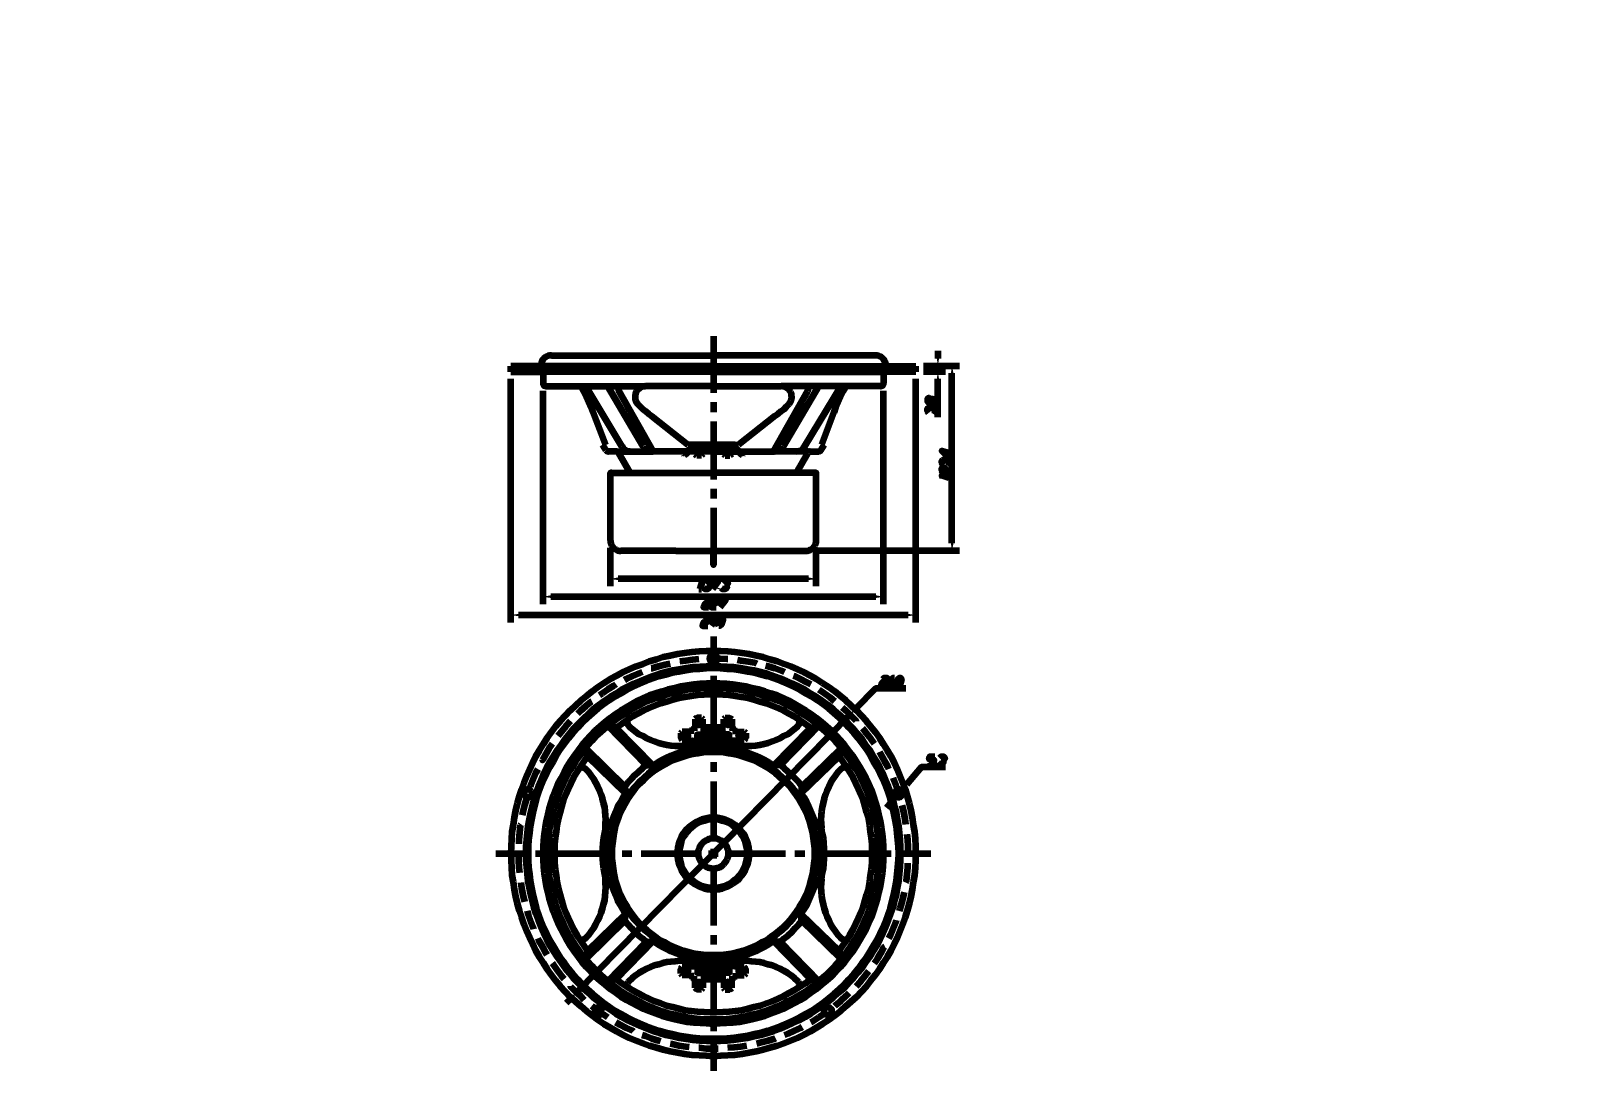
# Model space of a CAD drawing. Header units: inches. Extents: x 77 to 760, y 63 to 519.
import ezdxf

# ---------------------------------------------------------------- set-up
doc = ezdxf.new("R2010")
doc.units = ezdxf.units.IN
doc.header["$MEASUREMENT"] = 0
for name, color, linetype, lineweight in [('H', 7, 'Continuous', 100), ('P', 250, 'Continuous', 100), ('Text', 250, 'Continuous', 100)]:
    doc.layers.add(name, color=color, linetype=linetype, lineweight=lineweight)
doc.styles.get("Standard").update_dxf_attribs({"font": 'txt', "width": 0.75})

msp = doc.modelspace()

# ---------------------------------------------------------------- texts
at = {"layer": 'Text', "color": 0, "linetype": 'Continuous', "char_height": 11.5, "attachment_point": 4}
for insert in [(77, 519), (77, 502), (77, 485), (77, 468), (77, 451), (77, 434), (77, 417)]:
    msp.add_mtext('{\\fDayton|b0|i0|c1|p15;}', dxfattribs=dict(at, insert=insert))
at = {"layer": 'Text', "color": 0, "linetype": 'Continuous', "attachment_point": 4}
for s, insert, char_height, width in [('{\\fHelvetica|b0|i0|c1|p15; }', (83.5, 519), 11.5, 12), ('{\\fHelvetica|b0|i0|c1|p15; }', (83.5, 502), 11.5, 12), ('{\\fHelvetica|b0|i0|c1|p15; }', (83.5, 485), 11.5, 12), ('{\\fHelvetica|b0|i0|c1|p15; }', (83.5, 468), 11.5, 12), ('{\\fHelvetica|b0|i0|c1|p15; }', (83.5, 451), 11.5, 12), ('{\\fHelvetica|b0|i0|c1|p15; }', (83.5, 434), 11.5, 12), ('{\\fHelvetica|b0|i0|c1|p15; }', (83.5, 417), 11.5, 12), ('{\\fHelvetica|b0|i0|c1|p15; }', (77, 400), 11.5, 12), ('{\\fArialMT|b0|i0|c1|p15;}', (760, 202.5), 4.3333, 4.8333), ('{\\fArialMT|b0|i0|c1|p15;    }', (511.33, 118.33), 4.3333, 19.3333), ('{\\fArialMT|b0|i0|c1|p15;    }', (511.33, 91.83), 4.3333, 19.3333)]:
    msp.add_mtext(s, dxfattribs=dict(at, insert=insert, char_height=char_height, width=width))

# ---------------------------------------------------------------- hatches: boundary and pattern name
at = {"layer": 'H', "linetype": 'Continuous'}
for points in [[(473.83, 375.5), (474.83, 375.5), (474.33, 372.17)], [(473.83, 366.5), (474.83, 366.5), (474.33, 369.67)], [(480, 369), (481.17, 369), (480.5, 372.17)], [(480, 294.5), (481.17, 294.5), (480.5, 291.17)], [(334.17, 278.33), (334.17, 279.5), (330.83, 278.83)], [(417.67, 278.33), (417.67, 279.5), (421, 278.83)], [(304.67, 270.5), (304.67, 271.67), (301.33, 271)], [(447.17, 270.5), (447.17, 271.67), (450.5, 271)], [(290.5, 262.5), (290.5, 263.5), (287.17, 263)], [(461.33, 262.5), (461.33, 263.5), (464.67, 263)], [(437.67, 222.17), (438.5, 221.33), (435.83, 219.33)], [(372.33, 212.33), (372.17, 212), (373.67, 212)], [(372.17, 212), (372.17, 211.83), (373.67, 211.83)], [(372.17, 212), (373.67, 212), (373.67, 211.83)], [(372.17, 211.83), (372.17, 211.5), (373.67, 211.5)], [(372.17, 211.83), (373.67, 211.83), (373.67, 211.5)], [(372.67, 212.5), (372.33, 212.33), (373.5, 212.33)], [(372.33, 212.33), (373.5, 212.33), (373.67, 212)], [(372.83, 212.5), (372.67, 212.5), (373.17, 212.5)], [(372.67, 212.5), (373.17, 212.5), (373.5, 212.33)], [(372.17, 211.5), (372.33, 211.17), (373.5, 211.17)], [(372.17, 211.5), (373.67, 211.5), (373.5, 211.17)], [(372.33, 211.17), (372.67, 211), (373.17, 211)], [(372.33, 211.17), (373.5, 211.17), (373.17, 211)], [(372.67, 211), (373.17, 211), (372.83, 211)], [(460, 189), (460.83, 188.33), (458.33, 186.17)], [(453.5, 181.33), (454.33, 180.67), (456, 183.5)], [(378.33, 105.67), (378.17, 105.5), (379.67, 105.5)], [(378.17, 105.5), (378.17, 105.17), (379.83, 105.17)], [(378.17, 105.5), (379.67, 105.5), (379.83, 105.17)], [(378.17, 105.17), (378.17, 104.83), (379.67, 104.83)], [(378.17, 105.17), (379.83, 105.17), (379.67, 104.83)], [(378.17, 104.83), (378.33, 104.67), (379.5, 104.67)], [(378.17, 104.83), (379.67, 104.83), (379.5, 104.67)], [(378.67, 106), (378.33, 105.67), (379.5, 105.67)], [(378.33, 105.67), (379.5, 105.67), (379.67, 105.5)], [(378.33, 104.67), (378.67, 104.33), (379.33, 104.33)], [(378.33, 104.67), (379.5, 104.67), (379.33, 104.33)], [(379, 106), (378.67, 106), (379.33, 106)], [(378.67, 106), (379.33, 106), (379.5, 105.67)], [(378.67, 104.33), (379.33, 104.33), (379, 104.33)], [(313.33, 95.5), (314.17, 94.83), (316, 97.5)]]:
    msp.add_hatch(color=0, dxfattribs=at).paths.add_polyline_path(points)

# ---------------------------------------------------------------- linework, layer by layer
at = {"layer": 'P', "color": 0, "linetype": 'Continuous'}
for points in [[(376, 385.33), (376, 360.5)], [(305, 376.83), (304.17, 376.83), (303.5, 376.67), (302.83, 376.33), (302.33, 376), (301.67, 375.5), (301.17, 375), (300.83, 374.33), (300.67, 373.67), (300.5, 373), (300.33, 372.17)], [(305, 376.83), (376, 376.83)], [(446.83, 376.83), (376, 376.83)], [(451.5, 372.17), (451.5, 373), (451.33, 373.67), (451, 374.33), (450.67, 375), (450.17, 375.5), (449.67, 376), (449, 376.33), (448.33, 376.67), (447.67, 376.83), (446.83, 376.83)], [(474.33, 378.83), (474.33, 375.5)], [(376, 372.17), (287.17, 372.17)], [(287.17, 369.67), (287.17, 372.17)], [(287.17, 369.67), (301.33, 369.67), (301.33, 364.67)], [(376, 369.67), (301.33, 369.67)], [(376, 372.17), (464.67, 372.17)], [(376, 369.67), (450.5, 369.67)], [(464.67, 369.67), (450.5, 369.67), (450.5, 364.67)], [(451.5, 372.17), (451.5, 372.17)], [(464.67, 369.67), (464.67, 372.17)], [(477.67, 372.17), (468, 372.17)], [(483.83, 372.17), (468, 372.17)], [(477.67, 369.67), (468, 369.67)], [(474.33, 369.67), (474.33, 372.17)], [(480.5, 294.5), (480.5, 369)], [(287.17, 259.67), (287.17, 366.5)], [(301.33, 364.67), (301.33, 364.17), (301.5, 364), (301.67, 363.67), (302, 363.5), (302.33, 363.33), (302.67, 363.33)], [(302.67, 363.33), (335.67, 363.33), (335.17, 363.17), (335, 363.17), (334.67, 362.83), (334.5, 362.67), (334.33, 362.33), (334.33, 362), (334.33, 361.67), (334.5, 361.33)], [(323.33, 351.83), (322.33, 354.17), (321.33, 356.5), (320.33, 358.83), (319.17, 361.17), (318, 363.33)], [(335.83, 337), (320, 363.33)], [(345.17, 337), (329.67, 363.33)], [(335.67, 363.33), (346.17, 363.33), (345.5, 363.17), (344.67, 363), (344, 362.83), (343.5, 362.33), (342.83, 361.83), (342.33, 361.33), (342, 360.67), (341.83, 360), (341.67, 359.17), (341.67, 358.5), (341.67, 357.67), (341.83, 357), (342.17, 356.33), (342.67, 355.67), (343.83, 354.5), (345, 353.33), (346.17, 352.33), (347.5, 351.17), (348.83, 350.33), (364.83, 337.67)], [(376, 363.33), (346.17, 363.33)], [(376, 363.33), (405.67, 363.33)], [(409.17, 355.67), (409.67, 356.33), (410, 357), (410.17, 357.67), (410.33, 358.5), (410.17, 359.17), (410.17, 360), (409.83, 360.67), (409.5, 361.33), (409, 361.83), (408.5, 362.33), (407.83, 362.83), (407.17, 363), (406.5, 363.17), (405.67, 363.33)], [(416.33, 363.33), (405.67, 363.33)], [(406.67, 337), (422.17, 363.33)], [(417.67, 334.67), (412, 334.67), (412.67, 334.83), (413.33, 334.83), (414, 335.17), (414.67, 335.5), (415.17, 335.83), (415.5, 336.33), (416, 337), (432, 363.33)], [(417.33, 361.33), (417.5, 361.67), (417.5, 362), (417.5, 362.33), (417.33, 362.67), (417.17, 362.83), (417, 363.17), (416.67, 363.17), (416.33, 363.33)], [(449.17, 363.33), (416.33, 363.33)], [(434, 363.33), (432.67, 361.17), (431.5, 358.83), (430.5, 356.5), (429.5, 354.17), (428.67, 351.83)], [(449.17, 363.33), (449.5, 363.33), (449.83, 363.5), (450.17, 363.67), (450.33, 364), (450.5, 364.17), (450.5, 364.67)], [(464.67, 259.67), (464.67, 366.5)], [(474.33, 349.83), (474.33, 366.5)], [(301.33, 267.83), (301.33, 361.33)], [(322, 355.17), (328.67, 337.67)], [(349.5, 334.67), (334.5, 361.33)], [(376, 356.33), (376, 352)], [(402.33, 334.67), (417.33, 361.33)], [(403, 350.33), (404.33, 351.17), (405.67, 352.33), (407, 353.33), (408, 354.5), (409.17, 355.67)], [(429.83, 355.17), (423.33, 337.67)], [(450.5, 267.83), (450.5, 361.33)], [(473, 355.83), (472.5, 355.5), (472, 355.67), (471.33, 356.33), (471.33, 357.33), (470.83, 358), (470.33, 358.17), (469.83, 357.83), (469.83, 356.67), (470.33, 356), (470.83, 355.83), (471.33, 356.33)], [(471.33, 357.33), (472, 357.83), (472.5, 357.67), (473, 357), (473, 355.83)], [(403, 350.33), (387, 337.67)], [(470.33, 351.67), (469.83, 352.33), (469.83, 353.5), (470.33, 353.83), (470.83, 353.67), (471.33, 353), (471.33, 352.5)], [(471.33, 353), (472, 353.33), (472.5, 353.33), (473, 352.5), (473, 351.5), (472.5, 351)], [(473, 354.17), (472.5, 354.33)], [(376, 347.83), (376, 322.5)], [(328.83, 335.33), (327.33, 337.67)], [(327.33, 337.67), (328.67, 337.67)], [(328.83, 335.33), (329.17, 335), (329.33, 334.83), (329.67, 334.67), (330, 334.67)], [(335.83, 337), (336.33, 336.33), (336.67, 335.83), (337.33, 335.5), (337.83, 335.17), (338.5, 334.83), (339.17, 334.83), (339.83, 334.67)], [(345.17, 337), (345.5, 336.33), (346, 335.83), (346.5, 335.5), (347.17, 335.17), (347.83, 334.83), (348.5, 334.83), (349.17, 334.67)], [(363.17, 333.33), (366.33, 336.67)], [(363.83, 333.5), (366.5, 336.33), (367.5, 336.33), (367.5, 336.67)], [(376, 337.67), (364.83, 337.67)], [(365.67, 336), (366, 335.67)], [(385.5, 337.67), (366.33, 337.67), (366.33, 336.67), (385.5, 336.67), (385.5, 337.67)], [(367.5, 336.67), (367.5, 335.67)], [(368, 335.67), (367.5, 335.67), (368, 335.67)], [(368, 335.67), (367.5, 335.67)], [(368, 333.5), (368, 335.67)], [(368, 335.67), (368, 335.67)], [(369.67, 335.5), (369.5, 335.5), (369.17, 335.33), (369.17, 335.17), (369, 335)], [(369.67, 335.33), (369.5, 335.33), (369.17, 335.17), (369.17, 335), (369, 334.83)], [(369, 335), (369, 334.67)], [(369.67, 335.5), (369.67, 335.5)], [(370.17, 335), (370.17, 335.17), (370, 335.33), (369.83, 335.5), (369.67, 335.5)], [(370.17, 334.83), (370.17, 335), (370, 335.17), (369.83, 335.33), (369.67, 335.33)], [(370.17, 334.67), (370.17, 335)], [(371.33, 335.67), (371.83, 335.67), (371.83, 336.67)], [(371.33, 335.67), (371.33, 333.5)], [(371.83, 335.67), (371.33, 335.67)], [(371.33, 335.67), (371.33, 335.67)], [(371.83, 336.67), (371.83, 336.67)], [(373.83, 336.67), (373.83, 336.67)], [(373.83, 336.67), (373.83, 336.33), (374, 336.17), (374.17, 336), (374.5, 336)], [(374.5, 336), (376, 336)], [(376, 337.67), (387, 337.67)], [(377.33, 336), (376, 336)], [(377.33, 336), (377.67, 336), (377.83, 336.17), (378, 336.33), (378, 336.67)], [(378, 336.67), (378, 336.67)], [(380.17, 336.67), (380, 336.67)], [(380.5, 335.67), (380, 335.67), (380, 336.67)], [(380, 335.67), (380.5, 335.67)], [(380.5, 335.67), (380.5, 333.5)], [(380.5, 335.67), (380.5, 335.67)], [(382.83, 335), (382.67, 335.17), (382.67, 335.33), (382.5, 335.5), (382.17, 335.5), (382, 335.5), (381.83, 335.33), (381.67, 335.17), (381.67, 335)], [(382.83, 334.83), (382.67, 335), (382.67, 335.17), (382.5, 335.33), (382.17, 335.33), (382, 335.33), (381.83, 335.17), (381.67, 335), (381.67, 334.83)], [(381.67, 334.67), (381.67, 335)], [(382.17, 335.5), (382.17, 335.5)], [(382.17, 335.33), (382.17, 335.33)], [(382.83, 335), (382.83, 334.67)], [(384, 335.67), (384.33, 335.67), (384, 335.67)], [(384, 333.5), (384, 335.67)], [(384, 335.67), (384.33, 335.67)], [(384, 335.67), (384, 335.67)], [(384.33, 336.67), (384.33, 335.67)], [(388, 333.5), (385.33, 336.33), (384.33, 336.33), (384.33, 336.67)], [(388.83, 333.33), (385.5, 336.67)], [(386.17, 336), (385.83, 335.67)], [(402.67, 334.67), (403.33, 334.83), (404, 334.83), (404.67, 335.17), (405.33, 335.5), (405.83, 335.83), (406.33, 336.33), (406.67, 337)], [(421.83, 334.67), (422.17, 334.67), (422.5, 334.83), (422.83, 335), (423, 335.33)], [(423, 335.33), (424.5, 337.67)], [(424.5, 337.67), (423.33, 337.67)], [(478.17, 335), (478.17, 332.83), (476, 335), (479.17, 334.17)], [(333.5, 334.67), (330, 334.67)], [(334.5, 334), (334.33, 334.33), (334.17, 334.5), (333.83, 334.67), (333.5, 334.67)], [(334.17, 334.67), (339.83, 334.67)], [(339.5, 325.33), (334.5, 334)], [(339.83, 334.67), (349.5, 334.67)], [(364.5, 334.67), (349.17, 334.67)], [(363.33, 333.17), (363.17, 333.33)], [(363.33, 333.17), (363.83, 333.5), (363.5, 333.83)], [(368, 334.67), (365, 334.67)], [(368, 333.67), (368.67, 333.17)], [(368, 333.5), (368.67, 333)], [(370.67, 333.17), (368.67, 333.17)], [(370.67, 333), (368.67, 333)], [(369, 334.67), (369.17, 334.5), (369.17, 334.33), (369.5, 334.17), (369.67, 334), (369.83, 334.17), (370, 334.33), (370.17, 334.5), (370.17, 334.67)], [(370.17, 334.67), (369, 334.67)], [(369.67, 334), (369.67, 334)], [(369.67, 334), (369.67, 334)], [(371.33, 333.67), (370.67, 333.17)], [(371.33, 333.5), (370.67, 333)], [(376, 334.67), (371.33, 334.67)], [(376, 334.67), (380.5, 334.67)], [(380.5, 333.67), (381.17, 333.17)], [(380.5, 333.5), (381.17, 333)], [(381.17, 333.17), (383.17, 333.17)], [(381.17, 333), (383.17, 333)], [(381.67, 334.67), (381.67, 334.5), (381.83, 334.33), (382, 334.17), (382.17, 334)], [(381.67, 334.67), (382.83, 334.67)], [(382.17, 334), (382.5, 334.17), (382.67, 334.33), (382.67, 334.5), (382.83, 334.67)], [(382.17, 334), (382.17, 334)], [(384, 333.67), (383.17, 333.17)], [(384, 333.5), (383.17, 333)], [(384, 334.67), (386.83, 334.67)], [(387.33, 334.67), (402.67, 334.67)], [(388.67, 333.17), (388, 333.5), (388.33, 333.83)], [(388.67, 333.17), (388.83, 333.33)], [(412, 334.67), (402.33, 334.67)], [(412.33, 325.33), (417.33, 334)], [(418.33, 334.67), (418, 334.67), (417.83, 334.5), (417.5, 334.33), (417.33, 334)], [(418.33, 334.67), (421.83, 334.67)], [(476.5, 328.83), (476, 329.67), (476, 330.67), (476.5, 331), (477, 331), (477.67, 330.17), (477.67, 329.67)], [(477.67, 330.17), (478.17, 330.67), (478.67, 330.5), (479.17, 329.83), (479.17, 328.67), (478.67, 328.33)], [(479.17, 331.5), (478.67, 331.5)], [(330.83, 295.67), (330.83, 325.33), (376, 325.33)], [(331.5, 325.33), (330.83, 325.33)], [(421, 295.67), (421, 325.33), (376, 325.33)], [(420.33, 325.33), (421, 325.33)], [(476.5, 325.67), (476, 326.33), (476, 327.33), (476.5, 327.83), (477, 327.67), (477.67, 327), (477.67, 325.83), (478.17, 325.17), (479.17, 324.83), (479.17, 327)], [(476.5, 323.33), (476, 324.17), (479.17, 323.17)], [(479.17, 322.67), (479.17, 323.83)], [(376, 318.33), (376, 314.17)], [(376, 310), (376, 285), (376, 291.17)], [(330.83, 295.67), (330.83, 295), (331, 294.33), (331.33, 293.67), (331.67, 293), (332.17, 292.5), (332.67, 292), (333.33, 291.67), (334, 291.33), (334.67, 291.17), (335.33, 291.17)], [(416.5, 291.17), (417.17, 291.17), (417.83, 291.33), (418.5, 291.67), (419.17, 292), (419.67, 292.5), (420.17, 293), (420.5, 293.67), (420.83, 294.33), (421, 295), (421, 295.67)], [(330.83, 275.67), (330.83, 292.5)], [(359.5, 291.17), (335.33, 291.17)], [(359.5, 291.17), (392.33, 291.17)], [(392.33, 291.17), (416.5, 291.17)], [(483.83, 291.17), (419.67, 291.17)], [(421, 275.67), (421, 292.5)], [(417.67, 278.83), (334.17, 278.83)], [(369.5, 274.33), (370.67, 274.33)], [(370.33, 277.17), (371, 277.67), (370, 274.33)], [(373.83, 276), (374.17, 275.5), (374, 274.83), (373.33, 274.33), (372.33, 274.33), (371.83, 274.83)], [(372.5, 277.17), (373.17, 277.67), (374.33, 277.67), (374.67, 277.17), (374.5, 276.5), (373.83, 276), (373.33, 276)], [(375.83, 277.67), (378, 277.67), (375.5, 274.33)], [(378.33, 274.33), (378.5, 274.83)], [(381.5, 276), (381.83, 275.5), (381.67, 274.83), (381, 274.33), (380, 274.33), (379.5, 274.83)], [(380.17, 277.17), (380.83, 277.67), (382, 277.67), (382.33, 277.17), (382.17, 276.5), (381.5, 276), (381, 276)], [(447.17, 271), (304.67, 271)], [(372.33, 269.33), (373, 269.83), (374.17, 269.83), (374.5, 269.33), (374.5, 268.67), (373.67, 268.17), (372.67, 268.17), (372, 267.67), (371.67, 266.5), (373.83, 266.5)], [(375.67, 269.33), (376.33, 269.83), (377.5, 269.83), (377.83, 269.33), (377.67, 268.67), (377, 268.17), (376, 268.17), (375.17, 267.67), (375, 266.5), (377.17, 266.5)], [(379.17, 269.83), (381.33, 269.83), (378.83, 266.5)], [(461.33, 263), (290.5, 263)], [(372, 261), (372.67, 261.67), (373.67, 261.67), (374.17, 261), (374, 260.5), (373.33, 260), (372.17, 260), (371.5, 259.5), (371.17, 258.33), (373.5, 258.33)], [(375.33, 261.67), (377.5, 261.67), (375, 258.33)], [(378.33, 258.33), (378, 258.83), (378.5, 261), (379.17, 261.67), (379.83, 261.67), (380.17, 261), (379.5, 258.83), (378.83, 258.33), (378.33, 258.33)], [(376, 253.67), (376, 240.67)], [(464.67, 158.5), (464.67, 161.67), (464.5, 164.83), (464.17, 168), (463.67, 171), (463.17, 174.17), (462.67, 177.33), (461.83, 180.33), (461, 183.5), (460.17, 186.5), (459, 189.5), (457.83, 192.33), (456.67, 195.33), (455.33, 198.17), (453.83, 201), (452.17, 203.67), (450.5, 206.33), (448.83, 209), (447, 211.67), (445, 214.17), (443, 216.5), (440.83, 218.83), (438.67, 221.17), (436.33, 223.33), (434, 225.5), (431.67, 227.5), (429.17, 229.5), (426.5, 231.33), (423.83, 233.17), (421.17, 234.83), (418.5, 236.33), (415.67, 237.83), (412.83, 239.17), (409.83, 240.5), (407, 241.5), (404, 242.67), (400.83, 243.5), (397.83, 244.5), (394.83, 245.17), (391.67, 245.83), (388.5, 246.33), (385.33, 246.67), (382.33, 247), (379.17, 247.17), (376, 247.17), (372.83, 247.17), (369.67, 247), (366.5, 246.67), (363.33, 246.33), (360.17, 245.83), (357, 245.17), (354, 244.5), (351, 243.5), (347.83, 242.67), (345, 241.5), (342, 240.5), (339, 239.17), (336.17, 237.83), (333.5, 236.33), (330.67, 234.83), (328, 233.17), (325.33, 231.33), (322.83, 229.5), (320.33, 227.5), (317.83, 225.5), (315.5, 223.33), (313.17, 221.17), (311, 218.83), (308.83, 216.5), (306.83, 214.17), (304.83, 211.67), (303, 209), (301.33, 206.33), (299.67, 203.67), (298, 201), (296.67, 198.17), (295.33, 195.33), (294, 192.33), (292.83, 189.5), (291.83, 186.5), (290.83, 183.5), (290, 180.33), (289.17, 177.33), (288.67, 174.17), (288.17, 171), (287.67, 168), (287.5, 164.83), (287.33, 161.67), (287.17, 158.5), (287.33, 155.33), (287.5, 152.17), (287.67, 149), (288.17, 145.83), (288.67, 142.67), (289.17, 139.67), (290, 136.5), (290.83, 133.5), (291.83, 130.5), (292.83, 127.5), (294, 124.5), (295.33, 121.67), (296.67, 118.83), (298, 116), (299.67, 113.17), (301.33, 110.5), (303, 107.83), (304.83, 105.33), (306.83, 102.83), (308.83, 100.33), (311, 98), (313.17, 95.67), (315.5, 93.5), (317.83, 91.5), (320.33, 89.33), (322.83, 87.5), (325.33, 85.5), (328, 83.83), (330.67, 82.17), (333.5, 80.5), (336.17, 79.17), (339, 77.67), (342, 76.5), (345, 75.33), (347.83, 74.33), (351, 73.33), (354, 72.5), (357, 71.83), (360.17, 71.17), (363.33, 70.67), (366.5, 70.17), (369.67, 70), (372.83, 69.83), (376, 69.67), (379.17, 69.83), (382.33, 70), (385.33, 70.17), (388.5, 70.67), (391.67, 71.17), (394.83, 71.83), (397.83, 72.5), (400.83, 73.33), (404, 74.33), (407, 75.33), (409.83, 76.5), (412.83, 77.67), (415.67, 79.17), (418.5, 80.5), (421.17, 82.17), (423.83, 83.83), (426.5, 85.5), (429.17, 87.5), (431.67, 89.33), (434, 91.5), (436.33, 93.5), (438.67, 95.67), (440.83, 98), (443, 100.33), (445, 102.83), (447, 105.33), (448.83, 107.83), (450.5, 110.5), (452.17, 113.17), (453.83, 116), (455.33, 118.83), (456.67, 121.67), (457.83, 124.5), (459, 127.5), (460.17, 130.5), (461, 133.5), (461.83, 136.5), (462.67, 139.67), (463.17, 142.67), (463.67, 145.83), (464.17, 149), (464.5, 152.17), (464.67, 155.33), (464.67, 158.5)], [(458, 158.5), (458, 161.5), (457.83, 164.5), (457.5, 167.5), (457.17, 170.33), (456.67, 173.33), (456.17, 176.33), (455.33, 179.17), (454.67, 182.17), (453.67, 185), (452.67, 187.83), (451.5, 190.5), (450.33, 193.33), (449, 196), (447.5, 198.67), (446, 201.17), (444.5, 203.83), (442.67, 206.17), (441, 208.67), (439, 211), (437.17, 213.33), (435, 215.5), (433, 217.67), (430.67, 219.67), (428.5, 221.67), (426.17, 223.5), (423.67, 225.33), (421.33, 227), (418.67, 228.5), (416.17, 230.17), (413.5, 231.5), (410.83, 232.83), (408, 234), (405.33, 235.17), (402.5, 236.17), (399.67, 237.17), (396.67, 238), (393.83, 238.67), (390.83, 239.17), (387.83, 239.67), (384.83, 240.17), (382, 240.33), (379, 240.5), (376, 240.67), (373, 240.5), (370, 240.33), (367, 240.17), (364, 239.67), (361, 239.17), (358, 238.67), (355.17, 238), (352.33, 237.17), (349.33, 236.17), (346.67, 235.17), (343.83, 234), (341, 232.83), (338.33, 231.5), (335.67, 230.17), (333.17, 228.5), (330.67, 227), (328.17, 225.33), (325.67, 223.5), (323.33, 221.67), (321.17, 219.67), (319, 217.67), (316.83, 215.5), (314.67, 213.33), (312.83, 211), (311, 208.67), (309.17, 206.17), (307.5, 203.83), (305.83, 201.17), (304.33, 198.67), (302.83, 196), (301.5, 193.33), (300.33, 190.5), (299.17, 187.83), (298.17, 185), (297.33, 182.17), (296.5, 179.17), (295.83, 176.33), (295.17, 173.33), (294.67, 170.33), (294.33, 167.5), (294, 164.5), (293.83, 161.5), (293.83, 158.5), (293.83, 155.5), (294, 152.5), (294.33, 149.5), (294.67, 146.5), (295.17, 143.5), (295.83, 140.67), (296.5, 137.67), (297.33, 134.83), (298.17, 132), (299.17, 129.17), (300.33, 126.33), (301.5, 123.67), (302.83, 120.83), (304.33, 118.17), (305.83, 115.67), (307.5, 113.17), (309.17, 110.67), (311, 108.17), (312.83, 106), (314.67, 103.67), (316.83, 101.5), (319, 99.33), (321.17, 97.33), (323.33, 95.33), (325.67, 93.5), (328.17, 91.67), (330.67, 90), (333.17, 88.33), (335.67, 86.83), (338.33, 85.33), (341, 84.17), (343.83, 82.83), (346.67, 81.67), (349.33, 80.67), (352.33, 79.83), (355.17, 79), (358, 78.33), (361, 77.67), (364, 77.17), (367, 76.83), (370, 76.5), (373, 76.33), (376, 76.33), (379, 76.33), (382, 76.5), (384.83, 76.83), (387.83, 77.17), (390.83, 77.67), (393.83, 78.33), (396.67, 79), (399.67, 79.83), (402.5, 80.67), (405.33, 81.67), (408, 82.83), (410.83, 84.17), (413.5, 85.33), (416.17, 86.83), (418.67, 88.33), (421.33, 90), (423.67, 91.67), (426.17, 93.5), (428.5, 95.33), (430.67, 97.33), (433, 99.33), (435, 101.5), (437.17, 103.67), (439, 106), (441, 108.17), (442.67, 110.67), (444.5, 113.17), (446, 115.67), (447.5, 118.17), (449, 120.83), (450.33, 123.67), (451.5, 126.33), (452.67, 129.17), (453.67, 132), (454.67, 134.83), (455.33, 137.67), (456.17, 140.67), (456.67, 143.5), (457.17, 146.5), (457.5, 149.5), (457.83, 152.5), (458, 155.5), (458, 158.5)], [(457.17, 158.5), (457, 161.5), (456.83, 164.5), (456.5, 167.5), (456.17, 170.5), (455.67, 173.5), (455, 176.5), (454.33, 179.5), (453.5, 182.33), (452.5, 185.33), (451.5, 188.17), (450.33, 190.83), (449, 193.67), (447.67, 196.33), (446.17, 199), (444.67, 201.67), (443, 204.17), (441.17, 206.67), (439.33, 209), (437.5, 211.33), (435.33, 213.67), (433.33, 215.83), (431.17, 218), (428.83, 220), (426.5, 222), (424.17, 223.83), (421.67, 225.5), (419.17, 227.17), (416.5, 228.67), (413.83, 230.17), (411.17, 231.5), (408.33, 232.83), (405.5, 234), (402.67, 235), (399.83, 236), (397, 236.83), (394, 237.67), (391, 238.17), (388, 238.67), (385, 239.17), (382, 239.33), (379, 239.5), (376, 239.67), (372.83, 239.5), (369.83, 239.33), (366.83, 239.17), (363.83, 238.67), (360.83, 238.17), (357.83, 237.67), (355, 236.83), (352, 236), (349.17, 235), (346.33, 234), (343.5, 232.83), (340.67, 231.5), (338, 230.17), (335.33, 228.67), (332.67, 227.17), (330.17, 225.5), (327.67, 223.83), (325.33, 222), (323, 220), (320.67, 218), (318.5, 215.83), (316.5, 213.67), (314.33, 211.33), (312.5, 209), (310.67, 206.67), (308.83, 204.17), (307.17, 201.67), (305.67, 199), (304.17, 196.33), (302.83, 193.67), (301.5, 190.83), (300.33, 188.17), (299.33, 185.33), (298.33, 182.33), (297.5, 179.5), (296.83, 176.5), (296.17, 173.5), (295.67, 170.5), (295.33, 167.5), (295, 164.5), (294.83, 161.5), (294.83, 158.5), (294.83, 155.5), (295, 152.33), (295.33, 149.33), (295.67, 146.33), (296.17, 143.33), (296.83, 140.33), (297.5, 137.5), (298.33, 134.5), (299.33, 131.67), (300.33, 128.83), (301.5, 126), (302.83, 123.17), (304.17, 120.5), (305.67, 117.83), (307.17, 115.33), (308.83, 112.67), (310.67, 110.33), (312.5, 107.83), (314.33, 105.5), (316.5, 103.17), (318.5, 101), (320.67, 99), (323, 97), (325.33, 95), (327.67, 93.17), (330.17, 91.33), (332.67, 89.67), (335.33, 88.17), (338, 86.67), (340.67, 85.33), (343.5, 84), (346.33, 82.83), (349.17, 81.83), (352, 80.83), (355, 80), (357.83, 79.33), (360.83, 78.67), (363.83, 78.17), (366.83, 77.83), (369.83, 77.5), (372.83, 77.33), (376, 77.33), (379, 77.33), (382, 77.5), (385, 77.83), (388, 78.17), (391, 78.67), (394, 79.33), (397, 80), (399.83, 80.83), (402.67, 81.83), (405.5, 82.83), (408.33, 84), (411.17, 85.33), (413.83, 86.67), (416.5, 88.17), (419.17, 89.67), (421.67, 91.33), (424.17, 93.17), (426.5, 95), (428.83, 97), (431.17, 99), (433.33, 101), (435.33, 103.17), (437.5, 105.5), (439.33, 107.83), (441.17, 110.33), (443, 112.67), (444.67, 115.33), (446.17, 117.83), (447.67, 120.5), (449, 123.17), (450.33, 126), (451.5, 128.83), (452.5, 131.67), (453.5, 134.5), (454.33, 137.5), (455, 140.33), (455.67, 143.33), (456.17, 146.33), (456.5, 149.33), (456.83, 152.33), (457, 155.5), (457.17, 158.5)], [(357, 241.67), (354.83, 241.17), (351.83, 240.5), (349, 239.5), (348.67, 239.5)], [(369.5, 243.67), (366.83, 243.33), (363.83, 243), (361.17, 242.67)], [(382.33, 243.67), (382, 243.67), (379, 243.83), (376, 243.83), (373.83, 243.83)], [(377.67, 243.83), (377.67, 244.33), (377.5, 244.83), (377.17, 245.17), (376.83, 245.33), (376.33, 245.5), (376, 245.67), (375.5, 245.5), (375, 245.33), (374.67, 245.17), (374.5, 244.83), (374.33, 244.33), (374.17, 243.83), (374.33, 243.5), (374.5, 243), (374.67, 242.67), (375, 242.33), (375.5, 242.17), (376, 242.17), (376.33, 242.17), (376.83, 242.33), (377.17, 242.67), (377.5, 243), (377.67, 243.5), (377.67, 243.83)], [(395, 241.67), (394.17, 242), (391.17, 242.5), (388, 243), (386.5, 243.17)], [(407.17, 238), (405.83, 238.5), (402.83, 239.5), (400, 240.5), (399, 240.67)], [(450.5, 158.5), (450.5, 161.33), (450.33, 164.17), (450, 167), (449.67, 169.83), (449.17, 172.67), (448.5, 175.5), (447.83, 178.17), (447, 181), (446.17, 183.67), (445.17, 186.33), (444, 189), (442.83, 191.5), (441.5, 194.17), (440, 196.67), (438.5, 199), (437, 201.33), (435.17, 203.67), (433.5, 205.83), (431.67, 208), (429.67, 210.17), (427.67, 212.17), (425.5, 214.17), (423.33, 216), (421.17, 217.83), (418.83, 219.5), (416.5, 221), (414, 222.5), (411.5, 224), (409, 225.33), (406.5, 226.5), (403.83, 227.67), (401.17, 228.67), (398.5, 229.5), (395.67, 230.33), (392.83, 231), (390.17, 231.67), (387.33, 232.17), (384.5, 232.5), (381.67, 232.83), (378.83, 233), (376, 233), (373, 233), (370.17, 232.83), (367.33, 232.5), (364.5, 232.17), (361.67, 231.67), (359, 231), (356.17, 230.33), (353.5, 229.5), (350.67, 228.67), (348, 227.67), (345.33, 226.5), (342.83, 225.33), (340.33, 224), (337.83, 222.5), (335.33, 221), (333, 219.5), (330.67, 217.83), (328.5, 216), (326.33, 214.17), (324.17, 212.17), (322.17, 210.17), (320.17, 208), (318.33, 205.83), (316.67, 203.67), (315, 201.33), (313.33, 199), (311.83, 196.67), (310.5, 194.17), (309.17, 191.5), (307.83, 189), (306.83, 186.33), (305.67, 183.67), (304.83, 181), (304, 178.17), (303.33, 175.5), (302.67, 172.67), (302.17, 169.83), (301.83, 167), (301.5, 164.17), (301.33, 161.33), (301.33, 158.5), (301.33, 155.67), (301.5, 152.67), (301.83, 149.83), (302.17, 147), (302.67, 144.33), (303.33, 141.5), (304, 138.67), (304.83, 136), (305.67, 133.17), (306.83, 130.5), (307.83, 128), (309.17, 125.33), (310.5, 122.83), (311.83, 120.33), (313.33, 117.83), (315, 115.5), (316.67, 113.17), (318.33, 111), (320.17, 108.83), (322.17, 106.67), (324.17, 104.67), (326.33, 102.83), (328.5, 101), (330.67, 99.17), (333, 97.5), (335.33, 95.83), (337.83, 94.33), (340.33, 93), (342.83, 91.67), (345.33, 90.33), (348, 89.33), (350.67, 88.33), (353.5, 87.33), (356.17, 86.5), (359, 85.83), (361.67, 85.17), (364.5, 84.67), (367.33, 84.33), (370.17, 84.17), (373, 84), (376, 83.83), (378.83, 84), (381.67, 84.17), (384.5, 84.33), (387.33, 84.67), (390.17, 85.17), (392.83, 85.83), (395.67, 86.5), (398.5, 87.33), (401.17, 88.33), (403.83, 89.33), (406.5, 90.33), (409, 91.67), (411.5, 93), (414, 94.33), (416.5, 95.83), (418.83, 97.5), (421.17, 99.17), (423.33, 101), (425.5, 102.83), (427.67, 104.67), (429.67, 106.67), (431.67, 108.83), (433.5, 111), (435.17, 113.17), (437, 115.5), (438.5, 117.83), (440, 120.33), (441.5, 122.83), (442.83, 125.33), (444, 128), (445.17, 130.5), (446.17, 133.17), (447, 136), (447.83, 138.67), (448.5, 141.5), (449.17, 144.33), (449.67, 147), (450, 149.83), (450.33, 152.67), (450.5, 155.67), (450.5, 158.5)], [(333.17, 232.5), (332.33, 232), (329.67, 230.33), (327.17, 228.67), (326, 227.83)], [(344.67, 238), (343.33, 237.33), (340.5, 236.17), (337.67, 234.83), (337, 234.5)], [(376, 236.33), (376, 232.17)], [(418.67, 232.5), (416.83, 233.5), (414.17, 234.83), (411.5, 236.17), (411, 236.33)], [(450.17, 234.83), (450.83, 235.5), (452, 235.5), (452.33, 234.83), (452.17, 234.33), (451.5, 233.83), (450.5, 233.83), (449.83, 233.17), (449.5, 232.17), (451.67, 232.17)], [(453.17, 233.83), (454.83, 233.83), (455.17, 233.17), (455.17, 232.67), (454.33, 232.17), (453.33, 232.17), (452.83, 232.67), (453.33, 234.33), (454.67, 235.5), (455.33, 235.5)], [(456.5, 232.17), (456.17, 232.67), (456.83, 234.83), (457.5, 235.5), (458, 235.5), (458.33, 234.83), (457.83, 232.67), (457.17, 232.17), (456.5, 232.17)], [(448.5, 158.5), (448.5, 161.33), (448.33, 164.17), (448, 167), (447.67, 169.83), (447.17, 172.67), (446.5, 175.33), (445.83, 178.17), (445, 180.83), (444, 183.5), (443, 186.17), (441.83, 188.83), (440.67, 191.33), (439.33, 194), (437.83, 196.33), (436.33, 198.83), (434.67, 201.17), (433, 203.33), (431.17, 205.67), (429.33, 207.83), (427.33, 209.83), (425.17, 211.83), (423, 213.67), (420.83, 215.5), (418.67, 217.17), (416.33, 218.83), (413.83, 220.33), (411.5, 221.83), (408.83, 223.17), (406.33, 224.5), (403.67, 225.5), (401, 226.5), (398.33, 227.5), (395.67, 228.33), (392.83, 229), (390.17, 229.67), (387.33, 230.17), (384.5, 230.5), (381.67, 230.83), (378.83, 231), (376, 231), (373, 231), (370.17, 230.83), (367.33, 230.5), (364.5, 230.17), (361.83, 229.67), (359, 229), (356.17, 228.33), (353.5, 227.5), (350.83, 226.5), (348.17, 225.5), (345.5, 224.5), (343, 223.17), (340.5, 221.83), (338, 220.33), (335.67, 218.83), (333.33, 217.17), (331, 215.5), (328.83, 213.67), (326.67, 211.83), (324.5, 209.83), (322.67, 207.83), (320.67, 205.67), (318.83, 203.33), (317.17, 201.17), (315.5, 198.83), (314, 196.33), (312.5, 194), (311.17, 191.33), (310, 188.83), (308.83, 186.17), (307.83, 183.5), (306.83, 180.83), (306, 178.17), (305.33, 175.33), (304.67, 172.67), (304.17, 169.83), (303.83, 167), (303.5, 164.17), (303.33, 161.33), (303.33, 158.5), (303.33, 155.67), (303.5, 152.83), (303.83, 150), (304.17, 147.17), (304.67, 144.33), (305.33, 141.5), (306, 138.83), (306.83, 136), (307.83, 133.33), (308.83, 130.67), (310, 128), (311.17, 125.5), (312.5, 123), (314, 120.5), (315.5, 118.17), (317.17, 115.83), (318.83, 113.5), (320.67, 111.33), (322.67, 109.17), (324.5, 107.17), (326.67, 105.17), (328.83, 103.17), (331, 101.5), (333.33, 99.67), (335.67, 98), (338, 96.5), (340.5, 95.17), (343, 93.83), (345.5, 92.5), (348.17, 91.33), (350.83, 90.33), (353.5, 89.33), (356.17, 88.5), (359, 87.83), (361.83, 87.17), (364.5, 86.67), (367.33, 86.33), (370.17, 86), (373, 85.83), (376, 85.83), (378.83, 85.83), (381.67, 86), (384.5, 86.33), (387.33, 86.67), (390.17, 87.17), (392.83, 87.83), (395.67, 88.5), (398.33, 89.33), (401, 90.33), (403.67, 91.33), (406.33, 92.5), (408.83, 93.83), (411.5, 95.17), (413.83, 96.5), (416.33, 98), (418.67, 99.67), (420.83, 101.5), (423, 103.17), (425.17, 105.17), (427.33, 107.17), (429.33, 109.17), (431.17, 111.33), (433, 113.5), (434.67, 115.83), (436.33, 118.17), (437.83, 120.5), (439.33, 123), (440.67, 125.5), (441.83, 128), (443, 130.67), (444, 133.33), (445, 136), (445.83, 138.83), (446.5, 141.5), (447.17, 144.33), (447.67, 147.17), (448, 150), (448.33, 152.83), (448.5, 155.67), (448.5, 158.5)], [(418.5, 213.5), (416.33, 215.17), (414, 216.83), (411.67, 218.33), (409.17, 219.67), (406.83, 221), (404.33, 222.17), (401.67, 223.17), (399.17, 224.17), (396.5, 225), (393.83, 225.83), (391.17, 226.5), (388.33, 227), (385.67, 227.5), (382.83, 227.83), (380.17, 228), (377.33, 228.17), (374.5, 228.17), (371.83, 228), (369, 227.83), (366.17, 227.5), (363.5, 227), (360.83, 226.5), (358, 225.83), (355.33, 225), (352.83, 224.17), (350.17, 223.17), (347.67, 222.17), (345.17, 221), (342.67, 219.67), (340.17, 218.33), (337.83, 216.83), (335.67, 215.17), (333.33, 213.5)], [(376, 228), (376, 202.67)], [(429.17, 225.17), (427.17, 226.83), (424.67, 228.67), (422.33, 230.17)], [(460.33, 230.83), (447, 230.83), (438.17, 221.83)], [(316, 97.5), (435.83, 219.33)], [(322.67, 225.17), (322.33, 225), (320, 223), (317.67, 221), (316.33, 219.67)], [(438.5, 216.5), (438.5, 216.67), (436.33, 218.83), (434.17, 221), (432.5, 222.5)], [(313.33, 216.5), (311.33, 214.33), (309.33, 212), (307.83, 210)], [(346.5, 197.17), (329.67, 214.5)], [(346.5, 197.17), (349.5, 197), (333.33, 213.5), (329.67, 214.5)], [(338.17, 217), (338.17, 216.5), (338.17, 215.83), (338.33, 215.33), (338.5, 214.83), (338.83, 214.5), (339.17, 214)], [(338.83, 214.33), (340.33, 213.17), (341.83, 212), (343.33, 210.83), (345, 210), (346.67, 209), (348.33, 208.33), (350, 207.67), (351.83, 207), (353.67, 206.5), (355.5, 206.17), (357.33, 205.83), (359.17, 205.67), (361.17, 205.67), (363, 205.67), (364.83, 205.83)], [(361.67, 211.17), (362.33, 211.83)], [(361.83, 211.17), (362.33, 211.83)], [(365.33, 211.83), (362.33, 211.83)], [(365.5, 212.17), (365.33, 211.83)], [(365.33, 211.83), (365.5, 211.83)], [(367.5, 212.17), (365.5, 212.17)], [(365.67, 212.17), (365.5, 211.83)], [(366.33, 212.83), (366.33, 212.17)], [(366.33, 212.83), (367.5, 212.83)], [(367.5, 214.17), (368, 214.33)], [(367.5, 214.17), (367.5, 212.17)], [(367.5, 214), (368, 214.17)], [(367.5, 212.83), (367.5, 213)], [(371.83, 207.83), (367.5, 207.83), (371.83, 207.83), (371.83, 212.17)], [(368.67, 218), (368, 217.33)], [(370.67, 217.83), (368.67, 217.83), (368, 217.33)], [(368, 217.33), (368, 214.33)], [(368, 214.17), (368, 214.33)], [(370.67, 218), (368.67, 218)], [(369.67, 216.67), (369.33, 216.67), (369.17, 216.5), (369.17, 216.33), (369, 216.17)], [(369, 216.17), (369, 215.33)], [(369, 215.5), (369.17, 215.33), (369.17, 215.17), (369.33, 215), (369.67, 215)], [(369, 215.33), (369.17, 215.17), (369.17, 215), (369.33, 214.83), (369.67, 214.83)], [(369.67, 216.67), (369.67, 216.67)], [(369.67, 216.67), (369.67, 216.67)], [(370.17, 216.17), (370.17, 216.33), (370.17, 216.5), (369.83, 216.67), (369.67, 216.67)], [(369.67, 215), (369.83, 215), (370.17, 215.17), (370.17, 215.33), (370.17, 215.5)], [(369.67, 214.83), (369.83, 214.83), (370.17, 215), (370.17, 215.17), (370.17, 215.33)], [(369.67, 215), (369.67, 215)], [(369.67, 214.83), (369.67, 214.83)], [(370.17, 215.33), (370.17, 216.17)], [(370.67, 218), (371.33, 217.33)], [(370.67, 217.83), (371.33, 217.33)], [(371.33, 214.33), (371.33, 217.33)], [(371.83, 214.17), (371.33, 214.33)], [(371.33, 214.17), (371.33, 214.33)], [(371.83, 214), (371.33, 214.17)], [(371.83, 212.17), (371.83, 214.17)], [(371.83, 212.83), (379.67, 212.83)], [(372.17, 212.83), (371.83, 212.83)], [(371.83, 212.17), (371.83, 207.83), (371.83, 212.17)], [(371.83, 212.17), (371.83, 207.83)], [(379.17, 213.67), (372.67, 213.67)], [(372.67, 213.67), (372.67, 212.83)], [(378, 210), (378, 210.33), (377.83, 210.83), (377.5, 211.17), (377.17, 211.5), (376.83, 211.83), (376.33, 212), (376, 212), (375.5, 212), (375, 211.83), (374.67, 211.5), (374.33, 211.17), (374, 210.83), (373.83, 210.33), (373.83, 210), (373.83, 209.5), (374, 209), (374.33, 208.67), (374.67, 208.33), (375, 208), (375.5, 207.83), (376, 207.83), (376.33, 207.83), (376.83, 208), (377.17, 208.33), (377.5, 208.67), (377.83, 209), (378, 209.5), (378, 210)], [(379.17, 213.67), (379.17, 212.83)], [(379.67, 212.83), (380, 212.83)], [(380, 214.17), (380.5, 214.33)], [(380, 212.17), (380, 214.17)], [(380, 214), (380.5, 214.17)], [(380, 207.83), (384.33, 207.83), (380, 207.83), (380, 212.17)], [(380, 212.17), (380, 207.83), (380, 212.17)], [(380, 212.17), (380, 207.83)], [(381.17, 218), (380.5, 217.33)], [(381.17, 217.83), (380.5, 217.33)], [(380.5, 214.33), (380.5, 217.33)], [(380.5, 214.17), (380.5, 214.33)], [(381.17, 218), (383.17, 218)], [(381.17, 217.83), (383.17, 217.83), (384, 217.33)], [(382.17, 216.67), (382, 216.67), (381.83, 216.5), (381.67, 216.33), (381.67, 216.17)], [(381.67, 215.33), (381.67, 216.17)], [(381.67, 215.5), (381.67, 215.33), (381.83, 215.17), (382, 215), (382.17, 215)], [(381.67, 215.33), (381.67, 215.17), (381.83, 215), (382, 214.83), (382.17, 214.83)], [(382.17, 216.67), (382.33, 216.67)], [(382.17, 216.67), (382.17, 216.67)], [(382.17, 215), (382.33, 215), (382.5, 215), (382.67, 215.17), (382.67, 215.33), (382.83, 215.5)], [(382.33, 214.83), (382.17, 214.83)], [(382.83, 216.17), (382.67, 216.33), (382.67, 216.5), (382.5, 216.67), (382.33, 216.67)], [(382.33, 214.83), (382.5, 214.83), (382.67, 215), (382.67, 215.17), (382.83, 215.33)], [(382.83, 216.17), (382.83, 215.33)], [(383.17, 218), (384, 217.33)], [(384, 217.33), (384, 214.33)], [(384.33, 214.17), (384, 214.33)], [(384, 214.17), (384, 214.33)], [(384.33, 214), (384, 214.17)], [(384.33, 214.17), (384.33, 212.17)], [(384.33, 212.83), (384.33, 213)], [(385.5, 212.83), (384.33, 212.83)], [(384.33, 212.17), (386.33, 212.17)], [(385.5, 212.83), (385.5, 212.17)], [(386.17, 212.17), (386.33, 211.83)], [(386.33, 212.17), (386.5, 211.83)], [(386.5, 211.83), (386.33, 211.83)], [(386.5, 211.83), (389.5, 211.83)], [(387, 205.83), (388.83, 205.67), (390.83, 205.67), (392.67, 205.67), (394.5, 205.83), (396.33, 206.17), (398.17, 206.5), (400, 207), (401.83, 207.67), (403.5, 208.33), (405.17, 209), (406.83, 210), (408.5, 210.83), (410, 212), (411.5, 213.17), (413, 214.33)], [(390.17, 211.17), (389.5, 211.83)], [(390, 211.17), (389.5, 211.83)], [(402.33, 197), (418.5, 213.5), (422.17, 214.5)], [(422.17, 214.5), (405.33, 197.17)], [(412.67, 214), (413, 214.5), (413.33, 214.83), (413.5, 215.33), (413.67, 215.83), (413.83, 216.5), (413.67, 217)], [(446.5, 206.5), (446.17, 207.17), (444.33, 209.67), (442.5, 212), (441.33, 213.33)], [(305.33, 206.5), (304, 204.67), (302.5, 202), (301, 199.33), (301, 199.33)], [(402.33, 197), (400.5, 198.17), (398.5, 199.33), (396.5, 200.33), (394.5, 201.33), (392.33, 202.17), (390.33, 202.83), (388.17, 203.5), (386, 204), (383.83, 204.5), (381.5, 204.83), (379.33, 205), (377, 205.17), (374.83, 205.17), (372.5, 205), (370.33, 204.83), (368.17, 204.5), (365.83, 204), (363.67, 203.5), (361.5, 202.83), (359.5, 202.17), (357.33, 201.33), (355.33, 200.33), (353.33, 199.33), (351.33, 198.17), (349.5, 197)], [(361.67, 211.17), (361.67, 209)], [(361.67, 209), (362.33, 208.33)], [(361.83, 211.17), (361.83, 209), (362.33, 208.33)], [(362.33, 208.33), (365.33, 208.33)], [(363.5, 210.67), (363.33, 210.67), (363.17, 210.5), (363, 210.33), (363, 210.17)], [(363, 210.17), (363, 210)], [(363, 210), (363, 210)], [(363, 210), (363, 209.83), (363.17, 209.67), (363.33, 209.5), (363.5, 209.5)], [(364.33, 210.67), (363.5, 210.67)], [(363.5, 209.5), (364.33, 209.5)], [(364.83, 210.17), (364.67, 210.33), (364.67, 210.5), (364.5, 210.67), (364.17, 210.67)], [(364.17, 209.5), (364.5, 209.5), (364.67, 209.67), (364.67, 209.83), (364.83, 210)], [(364.83, 210.17), (364.83, 210.33), (364.67, 210.5), (364.5, 210.67), (364.33, 210.67)], [(364.33, 209.5), (364.5, 209.5), (364.67, 209.67), (364.83, 209.83), (364.83, 210)], [(364.83, 210), (364.83, 210.17)], [(364.83, 210), (364.83, 210.17)], [(372.67, 207), (370, 206.67), (367.33, 206.33), (364.83, 205.83)], [(365.5, 207.83), (365.33, 208.33)], [(365.67, 207.83), (365.5, 208.33), (365.33, 208.33)], [(365.5, 207.83), (367.5, 207.83)], [(385.5, 207), (366.33, 207), (366.33, 207.83)], [(366.33, 207), (366.33, 207.83)], [(366.83, 207.83), (366.67, 207.83)], [(371.83, 207.83), (367.5, 207.83)], [(367.5, 207.83), (371.83, 207.83)], [(369.67, 209.33), (369, 209.33), (369, 210.67), (370.33, 210.67), (370.33, 209.33), (369.67, 209.33)], [(370.33, 210), (370.33, 209.33), (369, 209.33), (369, 210.67), (370.33, 210.67), (370.33, 210)], [(372.67, 207), (372.67, 207)], [(374.67, 211.17), (377.17, 211.17), (377.17, 208.67), (374.67, 208.67), (374.67, 211.17)], [(387, 205.83), (384.5, 206.33), (381.83, 206.67), (379.17, 207)], [(379.17, 207), (379.17, 207)], [(380, 207.83), (384.33, 207.83)], [(384.33, 207.83), (380, 207.83)], [(382.17, 209.33), (382.83, 209.33), (382.83, 210.67), (381.5, 210.67), (381.5, 209.33), (382.17, 209.33)], [(381.5, 210), (381.5, 209.33), (382.83, 209.33), (382.83, 210.67), (381.5, 210.67), (381.5, 210)], [(386.33, 207.83), (384.33, 207.83)], [(385, 207.83), (385.17, 207.83)], [(385.5, 207.83), (385.5, 207)], [(386.17, 207.83), (386.33, 208.33), (386.5, 208.33)], [(386.33, 207.83), (386.5, 208.33)], [(389.5, 208.33), (386.5, 208.33)], [(387.5, 210.67), (387.33, 210.67), (387.17, 210.5), (387, 210.33), (387, 210.17)], [(387, 210), (387, 210.17)], [(387, 210), (387, 209.83), (387.17, 209.67), (387.33, 209.5), (387.5, 209.5)], [(387.67, 210.67), (387.5, 210.67), (387.33, 210.5), (387.17, 210.33), (387.17, 210.17)], [(387.17, 210.17), (387.17, 210), (387.17, 209.83), (387.33, 209.67), (387.5, 209.5), (387.67, 209.5)], [(387.5, 210.67), (388.33, 210.67)], [(388.33, 209.5), (387.5, 209.5)], [(388.83, 210.17), (388.83, 210.33), (388.67, 210.5), (388.5, 210.67), (388.33, 210.67)], [(388.33, 209.5), (388.5, 209.5), (388.67, 209.67), (388.83, 209.83), (388.83, 210)], [(388.83, 210.17), (388.83, 210)], [(388.83, 210), (388.83, 210)], [(390, 211.17), (390, 209), (389.5, 208.33)], [(390.17, 209), (389.5, 208.33)], [(390.17, 211.17), (390.17, 209)], [(320.83, 201), (319.17, 198.83), (317.67, 196.5), (316.17, 194.17), (314.67, 191.83), (313.5, 189.33), (312.33, 186.83), (311.17, 184.17), (310.17, 181.67), (309.33, 179), (308.67, 176.33), (308, 173.67), (307.33, 170.83), (307, 168.17), (306.67, 165.33), (306.33, 162.67), (306.33, 159.83), (306.33, 157), (306.33, 154.33), (306.67, 151.5), (307, 148.83), (307.33, 146), (308, 143.33), (308.67, 140.67), (309.33, 138), (310.17, 135.33), (311.17, 132.67), (312.33, 130.17), (313.5, 127.67), (314.67, 125.17), (316.17, 122.67), (317.67, 120.33), (319.17, 118.17), (320.83, 115.83)], [(320, 204.67), (337.17, 187.83)], [(337.5, 184.83), (320.83, 201), (320, 204.67)], [(421, 158.5), (421, 160.67), (420.83, 162.83), (420.5, 165), (420.17, 167.33), (419.67, 169.5), (419.17, 171.5), (418.33, 173.67), (417.67, 175.67), (416.67, 177.67), (415.67, 179.67), (414.67, 181.67), (413.5, 183.5), (412.17, 185.33), (410.83, 187.17), (409.33, 188.67), (407.83, 190.33), (406.17, 191.83), (404.5, 193.33), (402.83, 194.67), (401, 196), (399.17, 197.17), (397.17, 198.17), (395.17, 199.33), (393.17, 200.17), (391.17, 201), (389, 201.67), (386.83, 202.17), (384.67, 202.67), (382.5, 203), (380.33, 203.33), (378.17, 203.5), (376, 203.5), (373.67, 203.5), (371.5, 203.33), (369.33, 203), (367.17, 202.67), (365, 202.17), (362.83, 201.67), (360.67, 201), (358.67, 200.17), (356.67, 199.33), (354.67, 198.17), (352.67, 197.17), (350.83, 196), (349, 194.67), (347.33, 193.33), (345.67, 191.83), (344, 190.33), (342.5, 188.67), (341, 187.17), (339.67, 185.33), (338.5, 183.5), (337.17, 181.67), (336.17, 179.67), (335.17, 177.67), (334.33, 175.67), (333.5, 173.67), (332.83, 171.5), (332.17, 169.5), (331.67, 167.33), (331.33, 165), (331, 162.83), (330.83, 160.67), (330.83, 158.5), (330.83, 156.33), (331, 154), (331.33, 151.83), (331.67, 149.67), (332.17, 147.5), (332.83, 145.33), (333.5, 143.33), (334.33, 141.17), (335.17, 139.17), (336.17, 137.17), (337.17, 135.33), (338.5, 133.33), (339.67, 131.67), (341, 129.83), (342.5, 128.17), (344, 126.5), (345.67, 125), (347.33, 123.67), (349, 122.17), (350.83, 121), (352.67, 119.83), (354.67, 118.67), (356.67, 117.67), (358.67, 116.83), (360.67, 116), (362.83, 115.33), (365, 114.67), (367.17, 114.17), (369.33, 113.83), (371.5, 113.5), (373.67, 113.33), (376, 113.33), (378.17, 113.33), (380.33, 113.5), (382.5, 113.83), (384.67, 114.17), (386.83, 114.67), (389, 115.33), (391.17, 116), (393.17, 116.83), (395.17, 117.67), (397.17, 118.67), (399.17, 119.83), (401, 121), (402.83, 122.17), (404.5, 123.67), (406.17, 125), (407.83, 126.5), (409.33, 128.17), (410.83, 129.83), (412.17, 131.67), (413.5, 133.33), (414.67, 135.33), (415.67, 137.17), (416.67, 139.17), (417.67, 141.17), (418.33, 143.33), (419.17, 145.33), (419.67, 147.5), (420.17, 149.67), (420.5, 151.83), (420.83, 154), (421, 156.33), (421, 158.5)], [(420.33, 158.5), (420.33, 160.67), (420.17, 163), (419.83, 165.17), (419.5, 167.33), (419, 169.67), (418.33, 171.83), (417.67, 173.83), (416.83, 176), (415.83, 178), (414.83, 180), (413.67, 182), (412.33, 183.83), (411, 185.67), (409.67, 187.5), (408.17, 189.17), (406.5, 190.67), (404.83, 192.17), (403.17, 193.67), (401.33, 195), (399.5, 196.17), (397.5, 197.33), (395.5, 198.33), (393.5, 199.33), (391.33, 200.17), (389.17, 200.83), (387, 201.5), (384.83, 202), (382.67, 202.33), (380.5, 202.67), (378.17, 202.83), (376, 202.83), (373.67, 202.83), (371.5, 202.67), (369.17, 202.33), (367, 202), (364.83, 201.5), (362.67, 200.83), (360.5, 200.17), (358.33, 199.33), (356.33, 198.33), (354.33, 197.33), (352.33, 196.17), (350.5, 195), (348.67, 193.67), (347, 192.17), (345.33, 190.67), (343.67, 189.17), (342.17, 187.5), (340.83, 185.67), (339.5, 183.83), (338.17, 182), (337, 180), (336, 178), (335, 176), (334.17, 173.83), (333.5, 171.83), (332.83, 169.67), (332.33, 167.33), (332, 165.17), (331.67, 163), (331.5, 160.67), (331.5, 158.5), (331.5, 156.17), (331.67, 154), (332, 151.67), (332.33, 149.5), (332.83, 147.33), (333.5, 145.17), (334.17, 143), (335, 140.83), (336, 138.83), (337, 136.83), (338.17, 135), (339.5, 133), (340.83, 131.33), (342.17, 129.5), (343.67, 127.83), (345.33, 126.17), (347, 124.67), (348.67, 123.33), (350.5, 122), (352.33, 120.67), (354.33, 119.67), (356.33, 118.5), (358.33, 117.67), (360.5, 116.83), (362.67, 116), (364.83, 115.33), (367, 114.83), (369.17, 114.5), (371.5, 114.17), (373.67, 114), (376, 114), (378.17, 114), (380.5, 114.17), (382.67, 114.5), (384.83, 114.83), (387, 115.33), (389.17, 116), (391.33, 116.83), (393.5, 117.67), (395.5, 118.5), (397.5, 119.67), (399.5, 120.67), (401.33, 122), (403.17, 123.33), (404.83, 124.67), (406.5, 126.17), (408.17, 127.83), (409.67, 129.5), (411, 131.33), (412.33, 133), (413.67, 135), (414.83, 136.83), (415.83, 138.83), (416.83, 140.83), (417.67, 143), (418.33, 145.17), (419, 147.33), (419.5, 149.5), (419.83, 151.67), (420.17, 154), (420.33, 156.17), (420.33, 158.5)], [(376, 198.5), (376, 194.33)], [(414.67, 187.83), (414.33, 184.83), (431, 201), (432, 204.67)], [(414.67, 187.83), (432, 204.67)], [(431, 115.83), (432.67, 118.17), (434.33, 120.33), (435.67, 122.67), (437.17, 125.17), (438.33, 127.67), (439.5, 130.17), (440.67, 132.67), (441.67, 135.33), (442.5, 138), (443.17, 140.67), (444, 143.33), (444.5, 146), (444.83, 148.83), (445.17, 151.5), (445.5, 154.33), (445.5, 157), (445.5, 159.83), (445.5, 162.67), (445.17, 165.33), (444.83, 168.17), (444.5, 170.83), (444, 173.67), (443.17, 176.33), (442.5, 179), (441.67, 181.67), (440.67, 184.17), (439.5, 186.83), (438.33, 189.33), (437.17, 191.83), (435.67, 194.17), (434.33, 196.5), (432.67, 198.83), (431, 201)], [(452.83, 195.5), (452.33, 196.67), (450.83, 199.33), (449.33, 202), (448.83, 203)], [(470.17, 198.17), (470.5, 197.67), (471.67, 197.67), (472.33, 198.17), (472.67, 199.33), (472.17, 199.83), (470.5, 199.83), (470.83, 201), (473, 201)], [(473.33, 197.67), (473.33, 198.17)], [(476.5, 199.33), (476.83, 198.67), (476.67, 198.17), (476, 197.67), (475, 197.67), (474.5, 198.17)], [(475.17, 200.33), (475.83, 201), (476.83, 201), (477.33, 200.33), (477.17, 199.83), (476.5, 199.33), (475.83, 199.33)], [(299, 195.5), (298.17, 194), (297, 191.17), (295.83, 188.33), (295.67, 187.67)], [(320.33, 195.17), (320, 195.5), (319.5, 195.83), (319, 196), (318.5, 196.17), (318, 196.33), (317.33, 196.17)], [(328.67, 169.5), (328.67, 171.5), (328.83, 173.33), (328.67, 175.17), (328.5, 177), (328.33, 178.83), (327.83, 180.67), (327.33, 182.5), (326.83, 184.33), (326.17, 186), (325.33, 187.83), (324.5, 189.5), (323.5, 191), (322.33, 192.67), (321.33, 194.17), (320, 195.5)], [(346.5, 197.17), (344.83, 195.83), (343.17, 194.33), (341.5, 192.83), (340, 191.17), (338.67, 189.67), (337.17, 187.83)], [(405.33, 197.17), (402.33, 197)], [(414.67, 187.83), (413.33, 189.67), (411.83, 191.33), (410.33, 192.83), (408.67, 194.33), (407, 195.83), (405.33, 197.17)], [(431.83, 195.5), (430.5, 194.17), (429.5, 192.67), (428.33, 191), (427.33, 189.5), (426.5, 187.83), (425.67, 186), (425, 184.33), (424.5, 182.5), (424, 180.67), (423.67, 178.83), (423.33, 177), (423.17, 175.17), (423, 173.33), (423.17, 171.5), (423.33, 169.5)], [(434.5, 196.17), (433.83, 196.33), (433.33, 196.17), (432.83, 196), (432.33, 195.83), (431.83, 195.5), (431.5, 195.17)], [(457.5, 183.67), (457, 185.5), (456, 188.33), (454.83, 191.17), (454.67, 191.67)], [(477.67, 196.33), (467, 196.33), (460.5, 188.67)], [(296.5, 184.83), (296.33, 185.33), (296.17, 185.67), (296, 186), (295.5, 186.33), (295.17, 186.5), (294.67, 186.67), (294.17, 186.5), (293.83, 186.33), (293.5, 186), (293.17, 185.67), (293, 185.33), (293, 184.83), (293, 184.33), (293.17, 184), (293.5, 183.67), (293.83, 183.33), (294.17, 183.17), (294.67, 183.17), (295.17, 183.17), (295.5, 183.33), (296, 183.67), (296.17, 184), (296.33, 184.33), (296.5, 184.83)], [(337.5, 184.83), (336.33, 183), (335.17, 181), (334, 179), (333.17, 177), (332.33, 175), (331.5, 172.83), (330.83, 170.67), (330.33, 168.5), (330, 166.33), (329.67, 164), (329.33, 161.83), (329.33, 159.67), (329.33, 157.33), (329.33, 155.17), (329.67, 152.83), (330, 150.67), (330.33, 148.33), (330.83, 146.33), (331.5, 144.17), (332.33, 142), (333.17, 139.83), (334, 137.83), (335.17, 135.83), (336.33, 134), (337.5, 132)], [(337.17, 187.83), (337.5, 184.83)], [(376, 190), (376, 164.83)], [(414.33, 132), (415.67, 134), (416.83, 135.83), (417.83, 137.83), (418.67, 139.83), (419.5, 142), (420.33, 144.17), (421, 146.33), (421.5, 148.33), (422, 150.67), (422.17, 152.83), (422.5, 155.17), (422.5, 157.33), (422.5, 159.67), (422.5, 161.83), (422.17, 164), (422, 166.33), (421.5, 168.5), (421, 170.67), (420.33, 172.83), (419.5, 175), (418.67, 177), (417.83, 179), (416.83, 181), (415.67, 183), (414.33, 184.83)], [(458.83, 184.83), (458.83, 185.33), (458.67, 185.67), (458.33, 186), (458, 186.33), (457.67, 186.5), (457.17, 186.67), (456.67, 186.5), (456.33, 186.33), (456, 186), (455.67, 185.67), (455.5, 185.33), (455.5, 184.83), (455.5, 184.33), (455.67, 184), (456, 183.67), (456.33, 183.33), (456.67, 183.17), (457.17, 183.17), (457.67, 183.17), (458, 183.33), (458.33, 183.67), (458.67, 184), (458.83, 184.33), (458.83, 184.83)], [(456, 183.5), (458.33, 186.17)], [(294.33, 183.67), (294, 182.5), (293.17, 179.67), (292.5, 176.67), (292.17, 175.33)], [(453.83, 181), (451.83, 178.5)], [(460.33, 171.17), (460, 173.67), (459.33, 176.67), (458.67, 179.5)], [(291.5, 171.17), (291.33, 170.67), (291, 167.67), (290.67, 164.5), (290.67, 162.67)], [(391.67, 158.5), (391.67, 159.83), (391.5, 161), (391.17, 162.33), (390.83, 163.5), (390.33, 164.83), (389.83, 166), (389.17, 167.17), (388.33, 168.17), (387.5, 169.17), (386.67, 170), (385.67, 170.83), (384.5, 171.67), (383.5, 172.33), (382.33, 172.83), (381, 173.33), (379.83, 173.67), (378.5, 174), (377.17, 174.17), (376, 174.17), (374.67, 174.17), (373.33, 174), (372, 173.67), (370.83, 173.33), (369.67, 172.83), (368.5, 172.33), (367.33, 171.67), (366.33, 170.83), (365.17, 170), (364.33, 169.17), (363.5, 168.17), (362.67, 167.17), (362, 166), (361.5, 164.83), (361, 163.5), (360.67, 162.33), (360.33, 161), (360.17, 159.83), (360.17, 158.5), (360.17, 157.17), (360.33, 155.83), (360.67, 154.67), (361, 153.33), (361.5, 152.17), (362, 151), (362.67, 149.83), (363.5, 148.83), (364.33, 147.83), (365.17, 146.83), (366.33, 146), (367.33, 145.33), (368.5, 144.67), (369.67, 144), (370.83, 143.5), (372, 143.17), (373.33, 142.83), (374.67, 142.67), (376, 142.67), (377.17, 142.67), (378.5, 142.83), (379.83, 143.17), (381, 143.5), (382.33, 144), (383.5, 144.67), (384.5, 145.33), (385.67, 146), (386.67, 146.83), (387.5, 147.83), (388.33, 148.83), (389.17, 149.83), (389.83, 151), (390.33, 152.17), (390.83, 153.33), (391.17, 154.67), (391.5, 155.83), (391.67, 157.17), (391.67, 158.5)], [(390.83, 158.5), (390.83, 159.83), (390.67, 161), (390.33, 162.33), (390, 163.5), (389.5, 164.83), (388.83, 166), (388.17, 167), (387.33, 168), (386.5, 169), (385.5, 169.83), (384.5, 170.67), (383.5, 171.5), (382.17, 172), (381, 172.5), (379.83, 172.83), (378.5, 173.17), (377.17, 173.33), (376, 173.33), (374.67, 173.33), (373.33, 173.17), (372, 172.83), (370.83, 172.5), (369.67, 172), (368.5, 171.5), (367.33, 170.67), (366.33, 169.83), (365.33, 169), (364.5, 168), (363.67, 167), (363, 166), (362.33, 164.83), (361.83, 163.5), (361.5, 162.33), (361.17, 161), (361, 159.83), (361, 158.5), (361, 157.17), (361.17, 155.83), (361.5, 154.67), (361.83, 153.33), (362.33, 152.17), (363, 151), (363.67, 149.83), (364.5, 148.83), (365.33, 147.83), (366.33, 147), (367.33, 146.17), (368.5, 145.5), (369.67, 144.83), (370.83, 144.33), (372, 144), (373.33, 143.67), (374.67, 143.5), (376, 143.5), (377.17, 143.5), (378.5, 143.67), (379.83, 144), (381, 144.33), (382.17, 144.83), (383.5, 145.5), (384.5, 146.17), (385.5, 147), (386.5, 147.83), (387.33, 148.83), (388.17, 149.83), (388.83, 151), (389.5, 152.17), (390, 153.33), (390.33, 154.67), (390.67, 155.83), (390.83, 157.17), (390.83, 158.5)], [(328.67, 169.5), (328.17, 167.33), (327.83, 165.17), (327.5, 163), (327.33, 160.67), (327.33, 158.5), (327.33, 156.17), (327.5, 154), (327.83, 151.83), (328.17, 149.5), (328.67, 147.33)], [(382.5, 158.5), (382.5, 159.33), (382.33, 160.17), (382, 161), (381.67, 161.83), (381.17, 162.5), (380.5, 163.17), (380, 163.67), (379.17, 164.17), (378.5, 164.5), (377.67, 164.83), (376.83, 165), (376, 165), (375, 165), (374.17, 164.83), (373.5, 164.5), (372.67, 164.17), (372, 163.67), (371.33, 163.17), (370.67, 162.5), (370.17, 161.83), (369.83, 161), (369.5, 160.17), (369.33, 159.33), (369.33, 158.5), (369.33, 157.67), (369.5, 156.83), (369.83, 156), (370.17, 155.17), (370.67, 154.5), (371.33, 153.83), (372, 153.17), (372.67, 152.83), (373.5, 152.33), (374.17, 152.17), (375, 152), (376, 151.83), (376.83, 152), (377.67, 152.17), (378.5, 152.33), (379.17, 152.83), (380, 153.17), (380.5, 153.83), (381.17, 154.5), (381.67, 155.17), (382, 156), (382.33, 156.83), (382.5, 157.67), (382.5, 158.5)], [(423.33, 147.33), (423.67, 149.5), (424.17, 151.83), (424.33, 154), (424.5, 156.17), (424.5, 158.5), (424.5, 160.67), (424.33, 163), (424.17, 165.17), (423.67, 167.33), (423.33, 169.5)], [(461.33, 158.5), (461.33, 161.5), (461.17, 164.5), (460.83, 167)], [(280.67, 158.5), (293.83, 158.5)], [(290.5, 158.5), (290.5, 155.33), (290.67, 152.33), (291, 150)], [(298, 158.5), (302.17, 158.5)], [(306.5, 158.5), (331.67, 158.5)], [(336, 158.5), (340.17, 158.5)], [(344.33, 158.5), (369.67, 158.5)], [(373.83, 158.5), (378, 158.5)], [(376, 160.5), (376, 156.33)], [(382.17, 158.5), (407.5, 158.5)], [(411.67, 158.5), (416, 158.5)], [(420.17, 158.5), (445.5, 158.5)], [(449.67, 158.5), (453.83, 158.5)], [(458, 158.5), (471.17, 158.5)], [(461.33, 158.5), (461.33, 158.5)], [(376, 152.17), (376, 126.83)], [(460.33, 145.67), (460.5, 146.33), (460.83, 149.33), (461.17, 152.33), (461.17, 154.17)], [(291.5, 145.67), (291.83, 143.33), (292.5, 140.33), (293.17, 137.33)], [(320, 121.5), (321.33, 122.83), (322.33, 124.33), (323.5, 125.83), (324.5, 127.5), (325.33, 129.17), (326.17, 130.83), (326.83, 132.5), (327.33, 134.33), (327.83, 136.17), (328.33, 138), (328.5, 139.83), (328.67, 141.67), (328.83, 143.67), (328.67, 145.5), (328.67, 147.33)], [(423.33, 147.33), (423.17, 145.5), (423, 143.67), (423.17, 141.67), (423.33, 139.83), (423.67, 138), (424, 136.17), (424.5, 134.33), (425, 132.5), (425.67, 130.83), (426.5, 129.17), (427.33, 127.5), (428.33, 125.83), (429.5, 124.33), (430.5, 122.83), (431.83, 121.5)], [(457.5, 133.33), (457.83, 134.33), (458.67, 137.33), (459.33, 140.33), (459.67, 141.5)], [(294.33, 133.33), (294.83, 131.5), (295.83, 128.67), (297, 125.83), (297.17, 125.33)], [(337.17, 129), (337.5, 132), (320.83, 115.83), (320, 112.17)], [(414.33, 132), (431, 115.83), (432, 112.17)], [(414.67, 129), (414.33, 132)], [(337.17, 129), (320, 112.17)], [(337.17, 129), (338.67, 127.33), (340, 125.67), (341.5, 124), (343.17, 122.5), (344.83, 121.17), (346.5, 119.67)], [(405.33, 119.67), (407, 121.17), (408.67, 122.5), (410.33, 124), (411.83, 125.67), (413.33, 127.33), (414.67, 129)], [(432, 112.17), (414.67, 129)], [(452.83, 121.33), (453.67, 123), (454.83, 125.83), (456, 128.67), (456.17, 129.17)], [(299, 121.33), (299.5, 120.17), (301, 117.5), (302.5, 114.83), (303, 114)], [(317.33, 120.67), (318, 120.67), (318.5, 120.67), (319, 120.83), (319.5, 121), (320, 121.33), (320.33, 121.67)], [(349.5, 120), (333.33, 103.33), (329.67, 102.5)], [(329.67, 102.5), (346.5, 119.67)], [(346.5, 119.67), (349.5, 120)], [(349.5, 120), (351.33, 118.83), (353.33, 117.67), (355.33, 116.67), (357.33, 115.67), (359.5, 114.83), (361.5, 114), (363.67, 113.5), (365.83, 112.83), (368.17, 112.5), (370.33, 112.17), (372.5, 112), (374.83, 111.83), (377, 111.83), (379.33, 112), (381.5, 112.17), (383.83, 112.5), (386, 112.83), (388.17, 113.5), (390.33, 114), (392.33, 114.83), (394.5, 115.67), (396.5, 116.67), (398.5, 117.67), (400.5, 118.83), (402.33, 120)], [(376, 122.67), (376, 118.5)], [(405.33, 119.67), (402.33, 120), (418.5, 103.33), (422.17, 102.5)], [(405.33, 119.67), (422.17, 102.5)], [(431.5, 121.67), (431.83, 121.33), (432.33, 121), (432.83, 120.83), (433.33, 120.67), (433.83, 120.67), (434.5, 120.67)], [(446.5, 110.33), (447.83, 112.33), (449.33, 114.83), (450.83, 117.5), (451, 117.67)], [(305.33, 110.33), (305.83, 109.67), (307.5, 107.33), (309.33, 104.83), (310.5, 103.5)], [(364.83, 111.17), (363, 111.33), (361.17, 111.33), (359.17, 111.17), (357.33, 111), (355.5, 110.83), (353.67, 110.33), (351.83, 109.83), (350, 109.33), (348.33, 108.67), (346.67, 107.83), (345, 107), (343.33, 106), (341.83, 105), (340.33, 103.83), (338.83, 102.5)], [(364.83, 111.17), (367.33, 110.5), (370, 110.17), (372.67, 110)], [(366.33, 110), (385.5, 110), (385.5, 109)], [(366.33, 109), (366.33, 110)], [(372.67, 110), (372.67, 110)], [(376, 114.17), (376, 89)], [(379.17, 110), (381.83, 110.17), (384.5, 110.5), (387, 111.17)], [(379.17, 110), (379.17, 110)], [(385.5, 110), (385.5, 109)], [(413, 102.5), (411.5, 103.83), (410, 105), (408.5, 106), (406.83, 107), (405.17, 107.83), (403.5, 108.67), (401.83, 109.33), (400, 109.83), (398.17, 110.33), (396.33, 110.83), (394.5, 111), (392.67, 111.17), (390.83, 111.33), (388.83, 111.33), (387, 111.17)], [(333.33, 103.33), (335.67, 101.67), (337.83, 100.17), (340.17, 98.67), (342.67, 97.33), (345.17, 96), (347.67, 94.83), (350.17, 93.67), (352.83, 92.83), (355.33, 91.83), (358, 91.17), (360.83, 90.5), (363.5, 89.83), (366.17, 89.5), (369, 89.17), (371.83, 89), (374.5, 88.83), (377.33, 88.83), (380.17, 89), (382.83, 89.17), (385.67, 89.5), (388.33, 89.83), (391.17, 90.5), (393.83, 91.17), (396.5, 91.83), (399.17, 92.83), (401.67, 93.67), (404.33, 94.83), (406.83, 96), (409.17, 97.33), (411.67, 98.67), (414, 100.17), (416.33, 101.67), (418.5, 103.33)], [(339.17, 102.83), (338.83, 102.5), (338.5, 102), (338.33, 101.5), (338.17, 101), (338.17, 100.5), (338.17, 100)], [(361.67, 107.83), (362.33, 108.67)], [(361.67, 105.83), (361.67, 107.83)], [(361.67, 105.83), (362.33, 105.17)], [(361.83, 105.83), (361.83, 107.83), (362.33, 108.67)], [(361.83, 105.83), (362.33, 105.17)], [(362.33, 108.67), (365.33, 108.67)], [(365.33, 105.17), (362.33, 105.17)], [(363.5, 107.5), (363.33, 107.5), (363.17, 107.33), (363, 107.17), (363, 107)], [(363, 106.83), (363, 107)], [(363, 106.83), (363, 106.83)], [(363, 106.83), (363, 106.67), (363.17, 106.5), (363.33, 106.33), (363.5, 106.33)], [(363.5, 107.5), (364.33, 107.5)], [(364.33, 106.33), (363.5, 106.33)], [(364.83, 106.83), (364.83, 107), (364.67, 107.17), (364.67, 107.33), (364.5, 107.5), (364.17, 107.5)], [(364.17, 106.33), (364.5, 106.33), (364.67, 106.5), (364.67, 106.67), (364.83, 106.83)], [(364.83, 107), (364.83, 107.17), (364.67, 107.33), (364.5, 107.5), (364.33, 107.5)], [(364.33, 106.33), (364.5, 106.33), (364.67, 106.5), (364.83, 106.67), (364.83, 106.83)], [(364.83, 107), (364.83, 106.83)], [(365.5, 109), (365.33, 108.67)], [(365.67, 109), (365.5, 108.67), (365.33, 108.67)], [(365.5, 104.67), (365.33, 105.17)], [(365.33, 105.17), (365.5, 105.17)], [(365.5, 109), (367.5, 109)], [(365.67, 104.67), (365.5, 105.17)], [(367.5, 104.67), (365.5, 104.67)], [(366.33, 104), (366.33, 104.67)], [(366.33, 104), (367.5, 104)], [(366.83, 109), (366.67, 109)], [(371.83, 109), (367.5, 109), (371.83, 109), (371.83, 104.67)], [(371.83, 109), (367.5, 109)], [(367.5, 109), (371.83, 109)], [(367.5, 102.83), (367.5, 104.67)], [(367.5, 104), (367.5, 104)], [(367.5, 102.83), (368, 102.67)], [(367.5, 102.83), (368, 102.83)], [(368, 102.83), (368, 102.67)], [(368, 99.5), (368, 102.67)], [(369.67, 107.5), (369, 107.5), (369, 106.17), (370.33, 106.17), (370.33, 107.5), (369.67, 107.5)], [(370.33, 106.83), (370.33, 107.5), (369, 107.5), (369, 106.17), (370.33, 106.17), (370.33, 106.83)], [(371.83, 102.83), (371.33, 102.67)], [(371.83, 102.83), (371.33, 102.83)], [(371.33, 102.83), (371.33, 102.67)], [(371.33, 102.67), (371.33, 99.5)], [(371.83, 104.67), (371.83, 109), (371.83, 104.67)], [(371.83, 104.67), (371.83, 109)], [(371.83, 104.67), (371.83, 102.83)], [(372.17, 104), (371.83, 104)], [(380, 104), (372.17, 104)], [(379.17, 103.17), (372.67, 103.17), (372.67, 104)], [(378, 107), (378, 107.5), (377.83, 107.83), (377.5, 108.33), (377.17, 108.67), (376.83, 108.83), (376.33, 109), (376, 109), (375.5, 109), (375, 108.83), (374.67, 108.67), (374.33, 108.33), (374, 107.83), (373.83, 107.5), (373.83, 107), (373.83, 106.5), (374, 106), (374.33, 105.67), (374.67, 105.33), (375, 105), (375.5, 104.83), (376, 104.83), (376.33, 104.83), (376.83, 105), (377.17, 105.33), (377.5, 105.67), (377.83, 106), (378, 106.5), (378, 107)], [(374.67, 105.67), (377.17, 105.67), (377.17, 108.17), (374.67, 108.17), (374.67, 105.67)], [(379.17, 103.17), (379.17, 104)], [(379.67, 104), (380, 104)], [(380, 109), (384.33, 109), (380, 109), (380, 104.67)], [(380, 109), (384.33, 109)], [(380, 104.67), (380, 109), (380, 104.67)], [(380, 104.67), (380, 109)], [(384.33, 109), (380, 109)], [(380, 104.67), (380, 102.83)], [(380, 102.83), (380.5, 102.67)], [(380, 102.83), (380.5, 102.83)], [(380.5, 102.83), (380.5, 102.67)], [(380.5, 102.67), (380.5, 99.5)], [(382.17, 107.5), (382.83, 107.5), (382.83, 106.17), (381.5, 106.17), (381.5, 107.5), (382.17, 107.5)], [(381.5, 106.83), (381.5, 107.5), (382.83, 107.5), (382.83, 106.17), (381.5, 106.17), (381.5, 106.83)], [(384.33, 102.83), (384, 102.67)], [(384.33, 102.83), (384, 102.83)], [(384, 102.83), (384, 102.67)], [(384, 99.5), (384, 102.67)], [(386.33, 109), (384.33, 109)], [(384.33, 102.83), (384.33, 104.67)], [(384.33, 104.67), (386.33, 104.67)], [(384.33, 104), (384.33, 104)], [(385.5, 104), (384.33, 104)], [(385, 109), (385.17, 109)], [(385.5, 104), (385.5, 104.67)], [(386.17, 109), (386.33, 108.67), (386.5, 108.67)], [(386.17, 104.67), (386.33, 105.17)], [(386.33, 109), (386.5, 108.67)], [(386.33, 104.67), (386.5, 105.17)], [(386.5, 105.17), (386.33, 105.17)], [(389.5, 108.67), (386.5, 108.67)], [(386.5, 105.17), (389.5, 105.17)], [(387.5, 107.5), (387.33, 107.5), (387.17, 107.33), (387, 107.17), (387, 107)], [(387, 107), (387, 106.83)], [(387, 106.83), (387, 106.67), (387.17, 106.5), (387.33, 106.33), (387.5, 106.33)], [(387.67, 107.5), (387.5, 107.5), (387.33, 107.33), (387.17, 107.17), (387.17, 107)], [(387.17, 107), (387.17, 106.83)], [(387.17, 106.83), (387.17, 106.67), (387.33, 106.5), (387.5, 106.33), (387.67, 106.33)], [(388.33, 107.5), (387.5, 107.5)], [(387.5, 106.33), (388.33, 106.33)], [(388.83, 107), (388.83, 107.17), (388.67, 107.33), (388.5, 107.5), (388.33, 107.5)], [(388.33, 106.33), (388.5, 106.33), (388.67, 106.5), (388.83, 106.67), (388.83, 106.83)], [(388.83, 106.83), (388.83, 107)], [(388.83, 106.83), (388.83, 106.83)], [(390.17, 107.83), (389.5, 108.67)], [(390, 105.83), (390, 107.83), (389.5, 108.67)], [(390.17, 105.83), (389.5, 105.17)], [(390, 105.83), (389.5, 105.17)], [(390.17, 105.83), (390.17, 107.83)], [(413.67, 100), (413.83, 100.5), (413.67, 101), (413.5, 101.5), (413.33, 102), (413, 102.5), (412.67, 102.83)], [(438.5, 100.33), (440.5, 102.5), (442.5, 104.83), (444, 106.83)], [(313.33, 100.33), (313.33, 100.17), (315.5, 98), (317.67, 96), (319.33, 94.33)], [(368.67, 98.83), (368, 99.5)], [(370.67, 99), (368.67, 99), (368, 99.5)], [(370.67, 98.83), (368.67, 98.83)], [(369.67, 102.17), (369.33, 102), (369.17, 102), (369.17, 101.83), (369, 101.67)], [(369.67, 102), (369.67, 102), (369.33, 102), (369.17, 101.83), (369.17, 101.67), (369, 101.5)], [(369, 100.67), (369, 101.67)], [(369, 100.67), (369.17, 100.5), (369.17, 100.33), (369.33, 100.17), (369.67, 100.17)], [(369.67, 102.17), (369.67, 102.17)], [(370.17, 101.67), (370.17, 101.83), (370.17, 102), (369.83, 102), (369.67, 102.17)], [(370.17, 101.5), (370.17, 101.67), (370.17, 101.83), (369.83, 102), (369.67, 102)], [(369.67, 100.17), (369.83, 100.17), (370.17, 100.33), (370.17, 100.5), (370.17, 100.67)], [(369.67, 100.17), (369.67, 100.17)], [(369.67, 100.17), (369.67, 100.17)], [(370.17, 101.67), (370.17, 100.67)], [(370.67, 98.83), (371.33, 99.5)], [(370.67, 99), (371.33, 99.5)], [(381.17, 98.83), (380.5, 99.5)], [(381.17, 99), (380.5, 99.5)], [(381.17, 99), (383.17, 99), (384, 99.5)], [(381.17, 98.83), (383.17, 98.83)], [(382.17, 102.17), (382, 102), (381.83, 102), (381.67, 101.83), (381.67, 101.67)], [(382.17, 102), (382, 102), (381.83, 101.83), (381.67, 101.67), (381.67, 101.5)], [(381.67, 101.67), (381.67, 100.67)], [(381.67, 100.67), (381.67, 100.5), (381.83, 100.33), (382, 100.17), (382.17, 100.17)], [(382.33, 102.17), (382.17, 102.17)], [(382.33, 102), (382.17, 102)], [(382.17, 100.17), (382.33, 100.17)], [(382.17, 100.17), (382.17, 100.17)], [(382.83, 101.67), (382.67, 101.83), (382.67, 102), (382.5, 102), (382.33, 102.17)], [(382.83, 101.5), (382.67, 101.67), (382.67, 101.83), (382.5, 102), (382.33, 102)], [(382.33, 100.17), (382.5, 100.17), (382.67, 100.33), (382.67, 100.5), (382.83, 100.67)], [(382.83, 100.67), (382.83, 101.67)], [(383.17, 98.83), (384, 99.5)], [(429.17, 91.67), (429.5, 92), (431.83, 93.83), (434.17, 96), (435.5, 97.33)], [(313.83, 95.17), (311.5, 92.83)], [(322.67, 91.67), (324.67, 90), (327.17, 88.33), (329.5, 86.67)], [(327.5, 89.33), (327.33, 89.83), (327.17, 90.17), (327, 90.5), (326.67, 90.83), (326.17, 91), (325.67, 91.17), (325.33, 91), (324.83, 90.83), (324.5, 90.5), (324.17, 90.17), (324, 89.83), (324, 89.33), (324, 88.83), (324.17, 88.5), (324.5, 88.17), (324.83, 87.83), (325.33, 87.67), (325.67, 87.67), (326.17, 87.67), (326.67, 87.83), (327, 88.17), (327.17, 88.5), (327.33, 88.83), (327.5, 89.33)], [(418.67, 84.5), (419.5, 85), (422.17, 86.67), (424.67, 88.33), (425.83, 89.17)], [(427.83, 89.33), (427.83, 89.83), (427.67, 90.17), (427.33, 90.5), (427, 90.83), (426.67, 91), (426.17, 91.17), (425.67, 91), (425.33, 90.83), (424.83, 90.5), (424.67, 90.17), (424.5, 89.83), (424.33, 89.33), (424.5, 88.83), (424.67, 88.5), (424.83, 88.17), (425.33, 87.83), (425.67, 87.67), (426.17, 87.67), (426.67, 87.67), (427, 87.83), (427.33, 88.17), (427.67, 88.5), (427.83, 88.83), (427.83, 89.33)], [(333.17, 84.5), (335, 83.5), (337.67, 82), (340.5, 80.83), (340.83, 80.5)], [(376, 84.67), (376, 80.5)], [(407.17, 79), (408.67, 79.5), (411.5, 80.83), (414.17, 82), (414.83, 82.5)], [(344.67, 79), (346.17, 78.5), (349, 77.33), (351.83, 76.5), (352.83, 76.17)], [(357, 75.17), (357.83, 75), (360.83, 74.33), (363.83, 73.83), (365.33, 73.67)], [(376, 76.33), (376, 63.17)], [(395, 75.17), (397, 75.67), (400, 76.5), (402.83, 77.33), (403.17, 77.5)], [(369.5, 73.33), (369.83, 73.33), (372.83, 73), (376, 73), (378, 73)], [(382.33, 73.33), (385, 73.5), (388, 73.83), (390.67, 74.33)]]:
    msp.add_lwpolyline(points, dxfattribs=at)

msp.set_redraw_order([(e.dxf.handle, doc.entitydb.next_handle()) for e in msp.query("TEXT MTEXT ATTDEF DIMENSION ARC_DIMENSION")])  # texts and dimensions are drawn at this point

doc.saveas('drawing.dxf')
